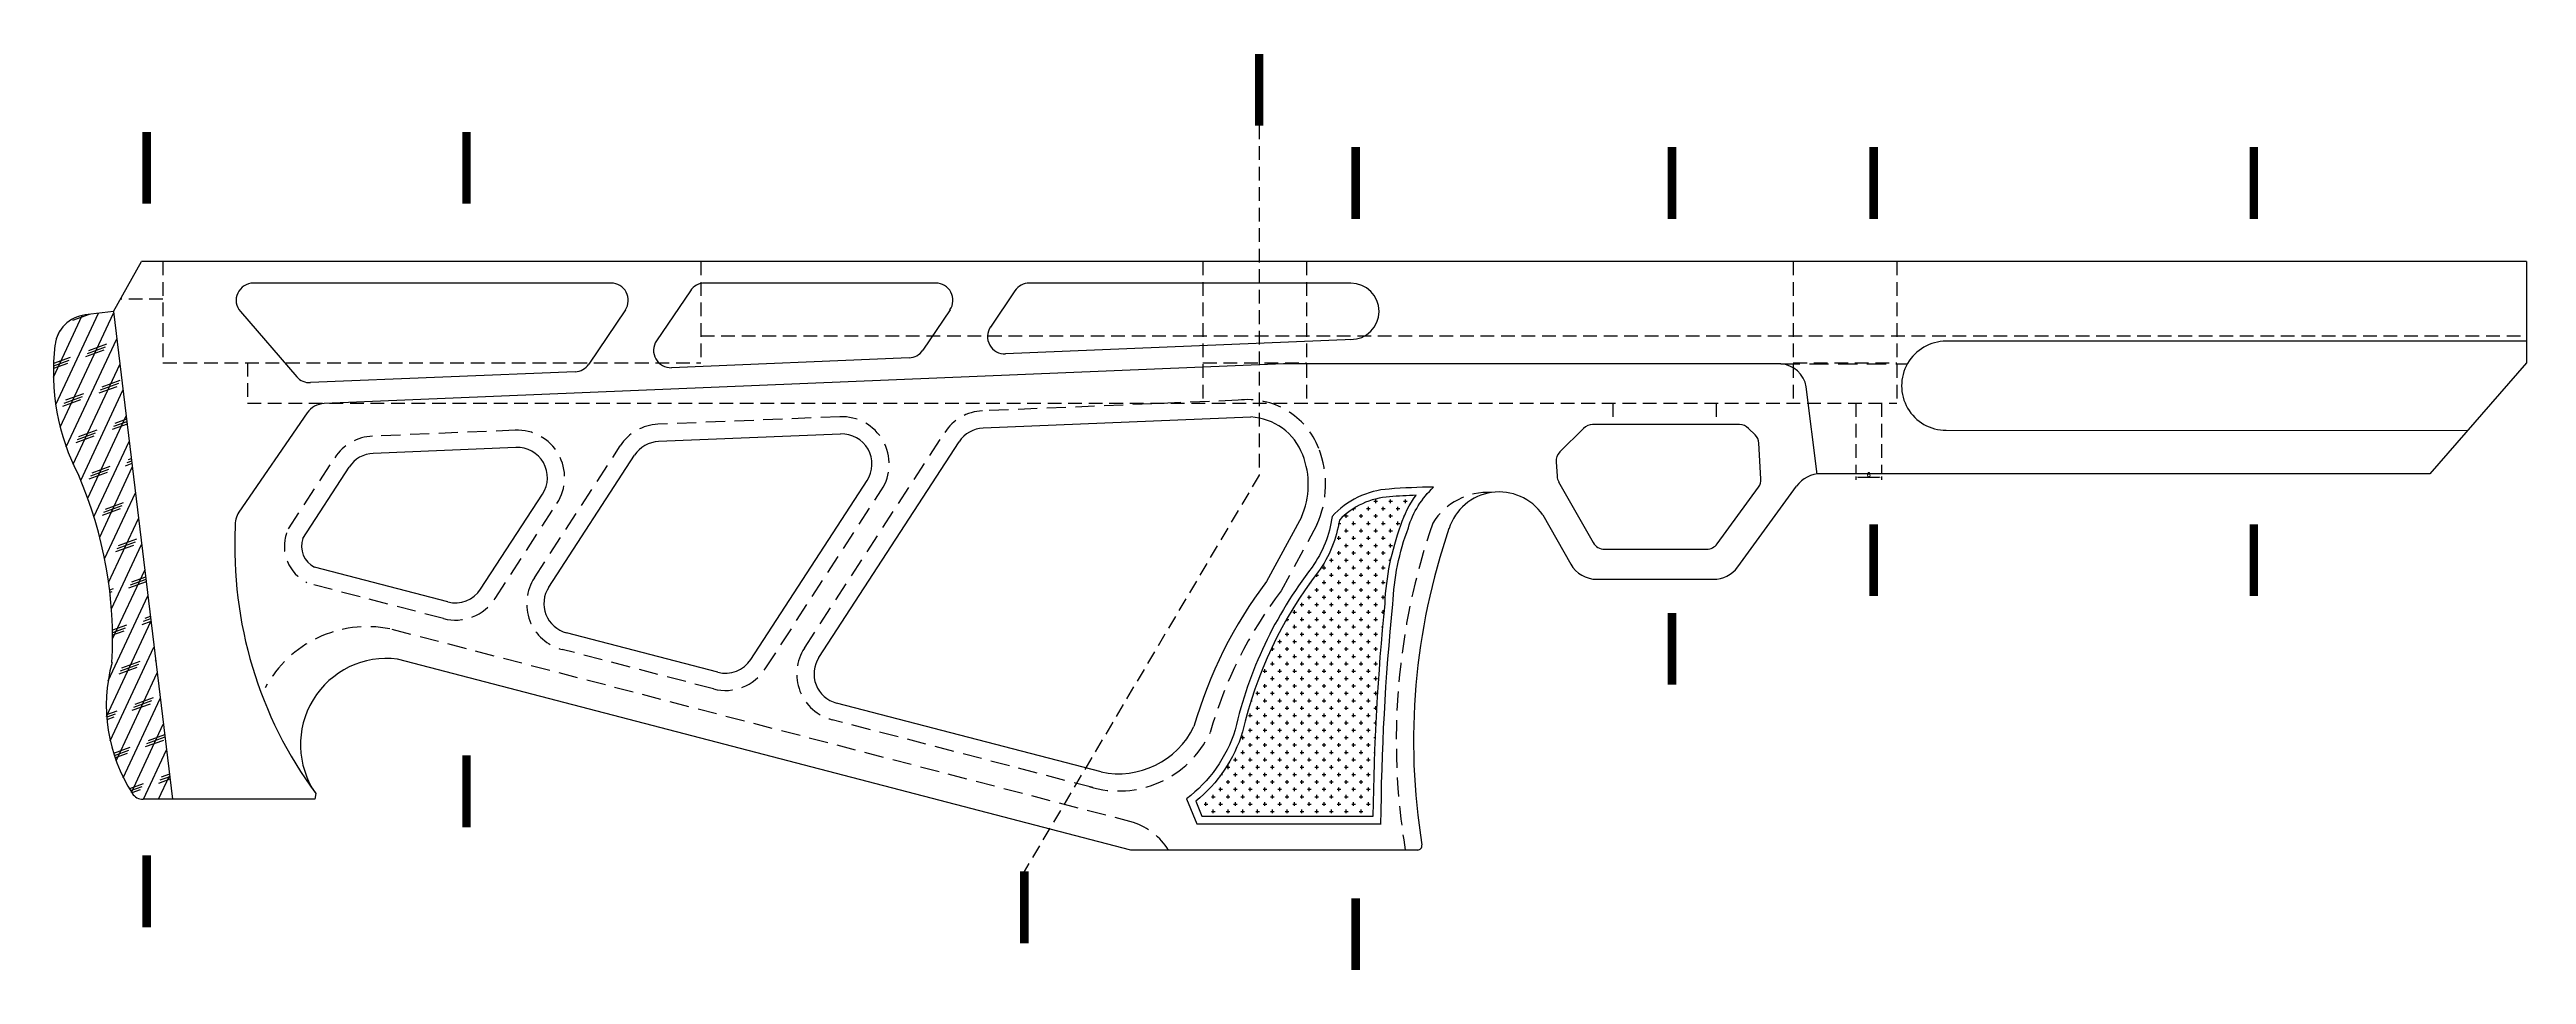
# Model space of a CAD drawing. Header units: millimetres. Extents: x 6817 to 10425, y -2870 to -164.
# Drawn here: x 7607 to 8181, y -2666 to -2451 of the extents above; entities that cross this region are included whole.
import ezdxf

# ---------------------------------------------------------------- set-up
doc = ezdxf.new("R2010")
doc.units = ezdxf.units.MM
doc.linetypes.add('HIDDEN', pattern=[9.525, 6.35, -3.175])
doc.layers.add('图层2', color=108, linetype='Continuous')
doc.styles.get("Standard").update_dxf_attribs({"font": 'txt', "bigfont": 'gbcbig.shx'})
doc.dimstyles.new('ISO-25', dxfattribs={"dimtxt": 1, "dimasz": 0.5, "dimexe": 0.6, "dimexo": 0.625, "dimgap": 0.1, "dimtad": 1, "dimtxsty": 'Standard', "dimcen": 2.5, "dimadec": 0, "dimazin": 0, "dimtfac": 1, "dimtmove": 0, "dimatfit": 3, "dimfxl": 1, "dimarcsym": 0})

# ---------------------------------------------------------------- blocks, each defined once
blk = doc.blocks.new('dfjjjj')
at = {"linetype": 'ByBlock'}
h = blk.add_hatch(dxfattribs=at)
h.set_pattern_fill('CORK', color=4, angle=65)
h.set_pattern_definition([(65, (0, 0), (-2.8775272, 1.341813), []), (200, (2.11, 0.768), (3.07143, -8.438684), [4.49013, -4.49013]), (200, (2.445, 1.487), (3.07143, -8.438684), [4.49013, -4.49013]), (200, (2.781, 2.207), (3.07143, -8.438684), [4.49013, -4.49013])])
h.paths.add_polyline_path([(1332.87, -2802.32, -0.115864), (1340.59, -2845.73, 0.213121), (1345.31, -2876.15, 0.248717), (1347.79, -2877.47), (1354.61, -2877.47), (1340.92, -2764.27), (1334.35, -2765.06, 0.345162), (1327.36, -2772.04, 0.151566)])
at = {"layer": '图层2', "linetype": 'ByBlock'}
h = blk.add_hatch(dxfattribs=at)
h.set_pattern_fill('十字', color=4, scale=0.27, pattern_type=2)
h.set_pattern_definition([(0, (-4562.4388, -1745.2529), (1.7145, 1.7145), [0.85725, -2.57175]), (90, (-4562.0102, -1745.6815), (-1.7145, 1.7145), [0.85725, -2.57175])])
h.paths.add_polyline_path([(1639.73, -2813.87, -0.084835), (1643.23, -2806.92, 0.01109), (1637.1, -2807.27, 0.186954), (1625.44, -2812.67, -0.117438), (1620.53, -2824.71, 0.108144), (1602.96, -2861.85, -0.147163), (1592.12, -2877.94), (1593.54, -2881.41), (1633.31, -2881.41, -0.022055), (1636.02, -2832.08, -0.077889)])
at = {"color": 2, "linetype": 'ByBlock'}
blk.add_line((1340.92, -2764.27), (1334.35, -2765.06), dxfattribs=at)
for centre, radius, start, end in [((1335.31, -2773), 8, 96.89826, 173.06922), ((1378.92, -2778.31), 51.94, 173.06922, 207.54314), ((1244.32, -2840.46), 96.41, 356.86629, 23.3025), ((1465.48, -2819), 96.39, 177.14115, 216.36987), ((1404.37, -2864.81), 20.03, 82.87975, 214.49564), ((1377.02, -2855.66), 37.75, 164.74805, 212.87182), ((1347.79, -2874.47), 3, 214.13185, 270)]:
    blk.add_arc(centre, radius, start, end, dxfattribs=at)
at = {"layer": '图层2', "color": 2, "linetype": 'ByBlock'}
for p, q in [((1340.92, -2764.27), (1347.43, -2752.68)), ((1900.92, -2752.68), (1347.43, -2752.68)), ((1900.92, -2752.68), (1900.92, -2776.18)), ((1456.41, -2757.68), (1373.4, -2757.68)), ((1531.75, -2757.68), (1478.13, -2757.68)), ((1628.09, -2757.68), (1553.46, -2757.68)), ((1340.92, -2764.27), (1354.61, -2877.47)), ((1370.38, -2764.3), (1383.48, -2779.41)), ((1459.73, -2763.91), (1451.26, -2776.48)), ((1474.81, -2759.44), (1466.96, -2771.08)), ((1535.07, -2763.91), (1528.76, -2773.27)), ((1550.15, -2759.44), (1544.46, -2767.87)), ((1525.61, -2775.03), (1470.44, -2777.31)), ((1628.63, -2770.76), (1547.95, -2774.1)), ((1900.92, -2771.16), (1766.24, -2771.16)), ((1900.92, -2776.18), (1878.5, -2801.93)), ((1448.11, -2778.24), (1386.67, -2780.78)), ((1612.47, -2776.43), (1389.82, -2785.65)), ((1727.86, -2776.43), (1612.47, -2776.43)), ((1736.33, -2801.99), (1733.78, -2781.75)), ((1385.89, -2787.82), (1370.06, -2810.82)), ((1509.67, -2792.7), (1467.45, -2794.45)), ((1604.9, -2788.76), (1542.77, -2791.33)), ((1682.09, -2791.39), (1676.61, -2796.87)), ((1718.28, -2790.51), (1684.21, -2790.51)), ((1721.9, -2792.88), (1720.4, -2791.39)), ((1766.21, -2791.84), (1887.28, -2791.85)), ((1434.35, -2795.82), (1401.23, -2797.19)), ((1441.96, -2828.24), (1461.87, -2797.63)), ((1504.64, -2844.56), (1537.19, -2794.51)), ((1675.74, -2799.16), (1675.94, -2802.52)), ((1723.27, -2803.09), (1722.77, -2794.83)), ((1384.89, -2816.92), (1395.65, -2800.37)), ((1488.83, -2845.02), (1515.83, -2803.51)), ((1676.32, -2803.83), (1684.33, -2817.9)), ((1713.11, -2818.19), (1722.7, -2805.04)), ((1717.87, -2823.55), (1731.54, -2804.81)), ((1878.5, -2801.93), (1737.19, -2801.93)), ((1426.15, -2828.71), (1440.51, -2806.63)), ((1616.62, -2812.01), (1608.55, -2826.94)), ((1672.62, -2811.48), (1679.11, -2822.88)), ((1686.94, -2819.42), (1710.69, -2819.42)), ((1418.52, -2831.66), (1387.62, -2823.62)), ((1685.2, -2826.42), (1712.21, -2826.42)), ((1481.2, -2847.98), (1446.06, -2838.83)), ((1577.04, -2889.25), (1406.85, -2844.94)), ((1570.14, -2871.13), (1508.74, -2855.15)), ((1387.7, -2877.47), (1347.79, -2877.47)), ((1387.86, -2876.16), (1387.7, -2877.47)), ((1643.6, -2889.25), (1577.04, -2889.25))]:
    blk.add_line(p, q, dxfattribs=at)
at = {"layer": '图层2', "color": 3, "linetype": 'HIDDEN', "ltscale": 0.7}
for p, q in [((1727.86, -2776.43), (1757.24, -2776.43)), ((1601.93, -2784.87), (1542.6, -2787.33)), ((1434.18, -2791.82), (1401.06, -2793.2)), ((1509.5, -2788.7), (1467.28, -2790.45)), ((1501.29, -2842.38), (1533.84, -2792.33)), ((1381.53, -2814.74), (1392.3, -2798.19)), ((1438.61, -2826.06), (1458.52, -2795.45)), ((1429.51, -2830.89), (1443.86, -2808.81)), ((1492.19, -2847.2), (1519.18, -2805.69)), ((1620.21, -2813.78), (1611.92, -2829.11)), ((1417.51, -2835.53), (1386.61, -2827.49)), ((1577.69, -2882.86), (1405.06, -2837.93)), ((1480.19, -2851.85), (1445.06, -2842.7)), ((1568.2, -2874.76), (1507.74, -2859.02))]:
    blk.add_line(p, q, dxfattribs=at)
at = {"layer": '图层2', "color": 2, "linetype": 'ByBlock'}
blk.add_lwpolyline([(1635.09, -2883.31, -0.022916), (1637.82, -2832.21, -0.078331), (1641.44, -2814.45, -0.132503), (1647.31, -2805.03, 0.018455), (1636.97, -2805.47, 0.194612), (1623.74, -2811.85, -0.122408), (1619.08, -2823.64, 0.107881), (1601.22, -2861.38, -0.157262), (1589.94, -2877.36), (1592.33, -2883.21), (1635.09, -2883.21)], format="xyb", dxfattribs=at)
blk.add_lwpolyline([(1633.31, -2881.41, -0.022055), (1636.02, -2832.08, -0.077889), (1639.73, -2813.87, -0.084835), (1643.23, -2806.92, 0.01109), (1637.1, -2807.27, 0.186954), (1625.44, -2812.67, -0.117438), (1620.53, -2824.71, 0.108144), (1602.96, -2861.85, -0.147163), (1592.12, -2877.94), (1593.54, -2881.41)], format="xyb", close=True, dxfattribs=at)
for centre, radius, start, end in [((1373.4, -2761.68), 4, 90, 220.94327), ((1456.41, -2761.68), 4, 325.999, 90), ((1478.13, -2761.68), 4, 90, 145.999), ((1531.75, -2761.68), 4, 325.999, 90), ((1553.46, -2761.68), 4, 90, 145.999), ((1628.09, -2764.23), 6.55, 270, 90), ((1547.78, -2770.1), 4, 145.999, 272.37203), ((1470.28, -2773.31), 4, 145.999, 272.37203), ((1525.44, -2771.03), 4, 272.37203, 325.999), ((1766.25, -2781.5), 10.34, 89.99528, 270.16066), ((1386.5, -2776.78), 4, 220.94327, 272.37203), ((1447.94, -2774.24), 4, 272.37203, 325.999), ((1727.46, -2782.83), 6.41, 9.72534, 86.40235), ((1390.01, -2790.65), 5, 92.07551, 145.47516), ((1509.96, -2799.69), 7, 326.96424, 92.37203), ((1543.06, -2798.32), 7, 92.37203, 146.96424), ((1604.15, -2802.39), 13.66, 20.83619, 86.86337), ((1684.21, -2793.51), 3, 90, 134.98255), ((1718.28, -2793.51), 3, 45.01738, 90), ((1719.78, -2795.01), 3, 3.47033, 45.01738), ((1401.52, -2804.19), 7, 92.37203, 146.96424), ((1434.64, -2802.81), 7, 326.96424, 92.37203), ((1467.74, -2801.44), 7, 92.37203, 146.96424), ((1599.52, -2804.42), 18.71, 336.07173, 21.57884), ((1678.73, -2798.99), 3, 134.98255, 183.3685), ((1678.93, -2802.34), 3, 183.3685, 209.63875), ((1720.28, -2803.28), 3, 323.88505, 3.47033), ((1737.19, -2808.93), 7, 90, 143.88505), ((1374.18, -2813.66), 5, 145.47516, 186.07617), ((1662.52, -2818.36), 12.22, 34.25064, 162.41171), ((1793.88, -2863.87), 151.24, 161.01234, 189.21352), ((1390.07, -2818.71), 5.48, 160.94336, 243.46466), ((1686.94, -2816.42), 3, 209.63875, 270), ((1710.69, -2816.42), 3, 270, 323.88505), ((1690.39, -2888.99), 102.71, 142.83019, 163.94339), ((1685.2, -2819.42), 7, 209.63875, 270), ((1712.21, -2819.42), 7, 270, 323.88505), ((1420.28, -2824.89), 7, 255.4083, 326.96424), ((1447.83, -2832.06), 7, 146.96424, 255.4083), ((1482.96, -2841.21), 7, 255.4083, 326.96424), ((1510.51, -2848.38), 7, 146.96424, 255.4083), ((1574.18, -2852.11), 19.44, 257.99892, 334.18345), ((1643.6, -2888.25), 1, 270, 9.21352)]:
    blk.add_arc(centre, radius, start, end, dxfattribs=at)
at = {"layer": '图层2', "color": 3, "linetype": 'HIDDEN', "ltscale": 0.7}
for centre, radius, start, end in [((1543.06, -2798.32), 11, 92.37203, 146.96424), ((1604.15, -2802.39), 17.66, 20.92163, 97.21634), ((1401.52, -2804.19), 11, 92.37203, 146.96424), ((1434.64, -2802.81), 11, 326.96424, 92.37203), ((1467.74, -2801.44), 11, 92.37203, 146.96424), ((1509.96, -2799.69), 11, 326.96424, 92.37203), ((1599.52, -2804.42), 22.71, 335.65862, 21.51448), ((1660.01, -2821.53), 15.29, 87.21888, 147.69178), ((1390.07, -2818.71), 9.48, 160.94336, 243.46466), ((1793.88, -2863.87), 155.24, 161.01234, 189.40788), ((1447.83, -2832.06), 11, 146.96424, 255.4083), ((1420.28, -2824.89), 11, 255.4083, 326.96424), ((1690.39, -2888.99), 98.71, 142.65394, 164.13034), ((1399.85, -2864.3), 26.89, 78.81371, 151.79088), ((1510.51, -2848.38), 11, 146.96424, 255.4083), ((1482.96, -2841.21), 11, 255.4083, 326.96424), ((1574.18, -2852.11), 23.44, 253.04905, 335.06512), ((1572.69, -2897.5), 15.46, 32.25999, 71.15638)]:
    blk.add_arc(centre, radius, start, end, dxfattribs=at)
blk = doc.blocks.new('*D1900')
at = {"layer": 'Defpoints', "color": 0, "linetype": 'ByBlock'}
for p in [(8025.8, -2549.85), (8031.8, -2549.85), (8031.8, -2550.62)]:
    blk.add_point(p, dxfattribs=at)
at = {"layer": '图层2', "color": 0, "linetype": 'ByBlock', "lineweight": -2}
for p, q in [((8025.8, -2550.47), (8025.8, -2551.22)), ((8026.3, -2550.62), (8031.3, -2550.62)), ((8031.8, -2550.47), (8031.8, -2551.22))]:
    blk.add_line(p, q, dxfattribs=at)
at = {"layer": '图层2', "color": 0, "linetype": 'ByBlock'}
for points in [[(8026.3, -2550.53), (8026.3, -2550.7), (8025.8, -2550.62)], [(8031.3, -2550.53), (8031.3, -2550.7), (8031.8, -2550.62)]]:
    blk.add_solid(points, dxfattribs=at)
at = {"layer": '图层2', "color": 0, "linetype": 'ByBlock', "insert": (8028.8, -2550.02), "char_height": 1, "attachment_point": 5}
blk.add_mtext('6', dxfattribs=at)

msp = doc.modelspace()

# ---------------------------------------------------------------- linework, layer by layer
at = {"layer": '图层2', "color": 6, "linetype": 'HIDDEN', "ltscale": 0.5}
for p, q in [((7887.338, -2469.044), (7887.338, -2550.161)), ((7887.338, -2550.161), (7832.835, -2642.127))]:
    msp.add_line(p, q, dxfattribs=at)
at = {"layer": '图层2', "color": 1, "linetype": 'HIDDEN', "ltscale": 0.5}
for p, q in [((7632.951, -2500.59), (7632.951, -2524.076)), ((7757.75, -2500.59), (7757.75, -2524.076)), ((7874.303, -2500.59), (7874.303, -2533.466)), ((7898.303, -2500.59), (7898.303, -2533.466)), ((8011.303, -2500.59), (8011.303, -2533.466)), ((8035.303, -2500.59), (8035.303, -2533.466)), ((7632.951, -2509.284), (7623.067, -2509.284)), ((7757.75, -2517.79), (8181.442, -2517.79)), ((7632.951, -2524.076), (7757.75, -2524.076)), ((7652.543, -2524.076), (7652.543, -2533.466)), ((7874.303, -2524.076), (7898.303, -2524.076)), ((8011.303, -2524.076), (8035.303, -2524.076)), ((7652.543, -2533.466), (8035.303, -2533.466)), ((7969.384, -2533.466), (7969.384, -2538.425)), ((7993.384, -2533.466), (7993.384, -2538.425)), ((8025.803, -2533.466), (8025.803, -2549.846)), ((8031.803, -2533.466), (8031.803, -2549.846))]:
    msp.add_line(p, q, dxfattribs=at)
at = {"layer": '图层2', "color": 6, "linetype": 'ByBlock', "const_width": 2}
for points in [[(7887.338, -2452.38), (7887.338, -2469.044)], [(7629.132, -2470.482), (7629.132, -2487.146)], [(7703.381, -2470.482), (7703.381, -2487.146)], [(7909.743, -2474.032), (7909.743, -2490.697)], [(7983.172, -2474.032), (7983.172, -2490.697)], [(8029.979, -2474.032), (8029.979, -2490.697)], [(8118.169, -2474.032), (8118.169, -2490.697)], [(8029.979, -2561.542), (8029.979, -2578.206)], [(8118.169, -2561.542), (8118.169, -2578.206)], [(7983.172, -2582.152), (7983.172, -2598.816)], [(7703.381, -2615.2), (7703.381, -2631.865)], [(7629.132, -2638.416), (7629.132, -2655.081)], [(7832.835, -2642.127), (7832.835, -2658.791)], [(7909.743, -2648.382), (7909.743, -2665.046)]]:
    msp.add_lwpolyline(points, dxfattribs=at)

# ---------------------------------------------------------------- block references
at = {"layer": '图层2', "color": 6, "linetype": 'ByBlock'}
msp.add_blockref('dfjjjj', (6280.524, 252.088), dxfattribs=at)

# ---------------------------------------------------------------- dimensions: what is measured, and where the dimension line sits
at = {"layer": '图层2', "color": 3, "linetype": 'ByBlock'}
dim = msp.add_linear_dim(base=(8031.803, -2550.616), p1=(8025.803, -2549.846), p2=(8031.803, -2549.846), dimstyle='ISO-25', dxfattribs=at)
dim.commit()
dim.dimension.update_dxf_attribs({"geometry": '*D1900', "text_midpoint": (8028.803, -2550.016)})

doc.saveas('drawing.dxf')
